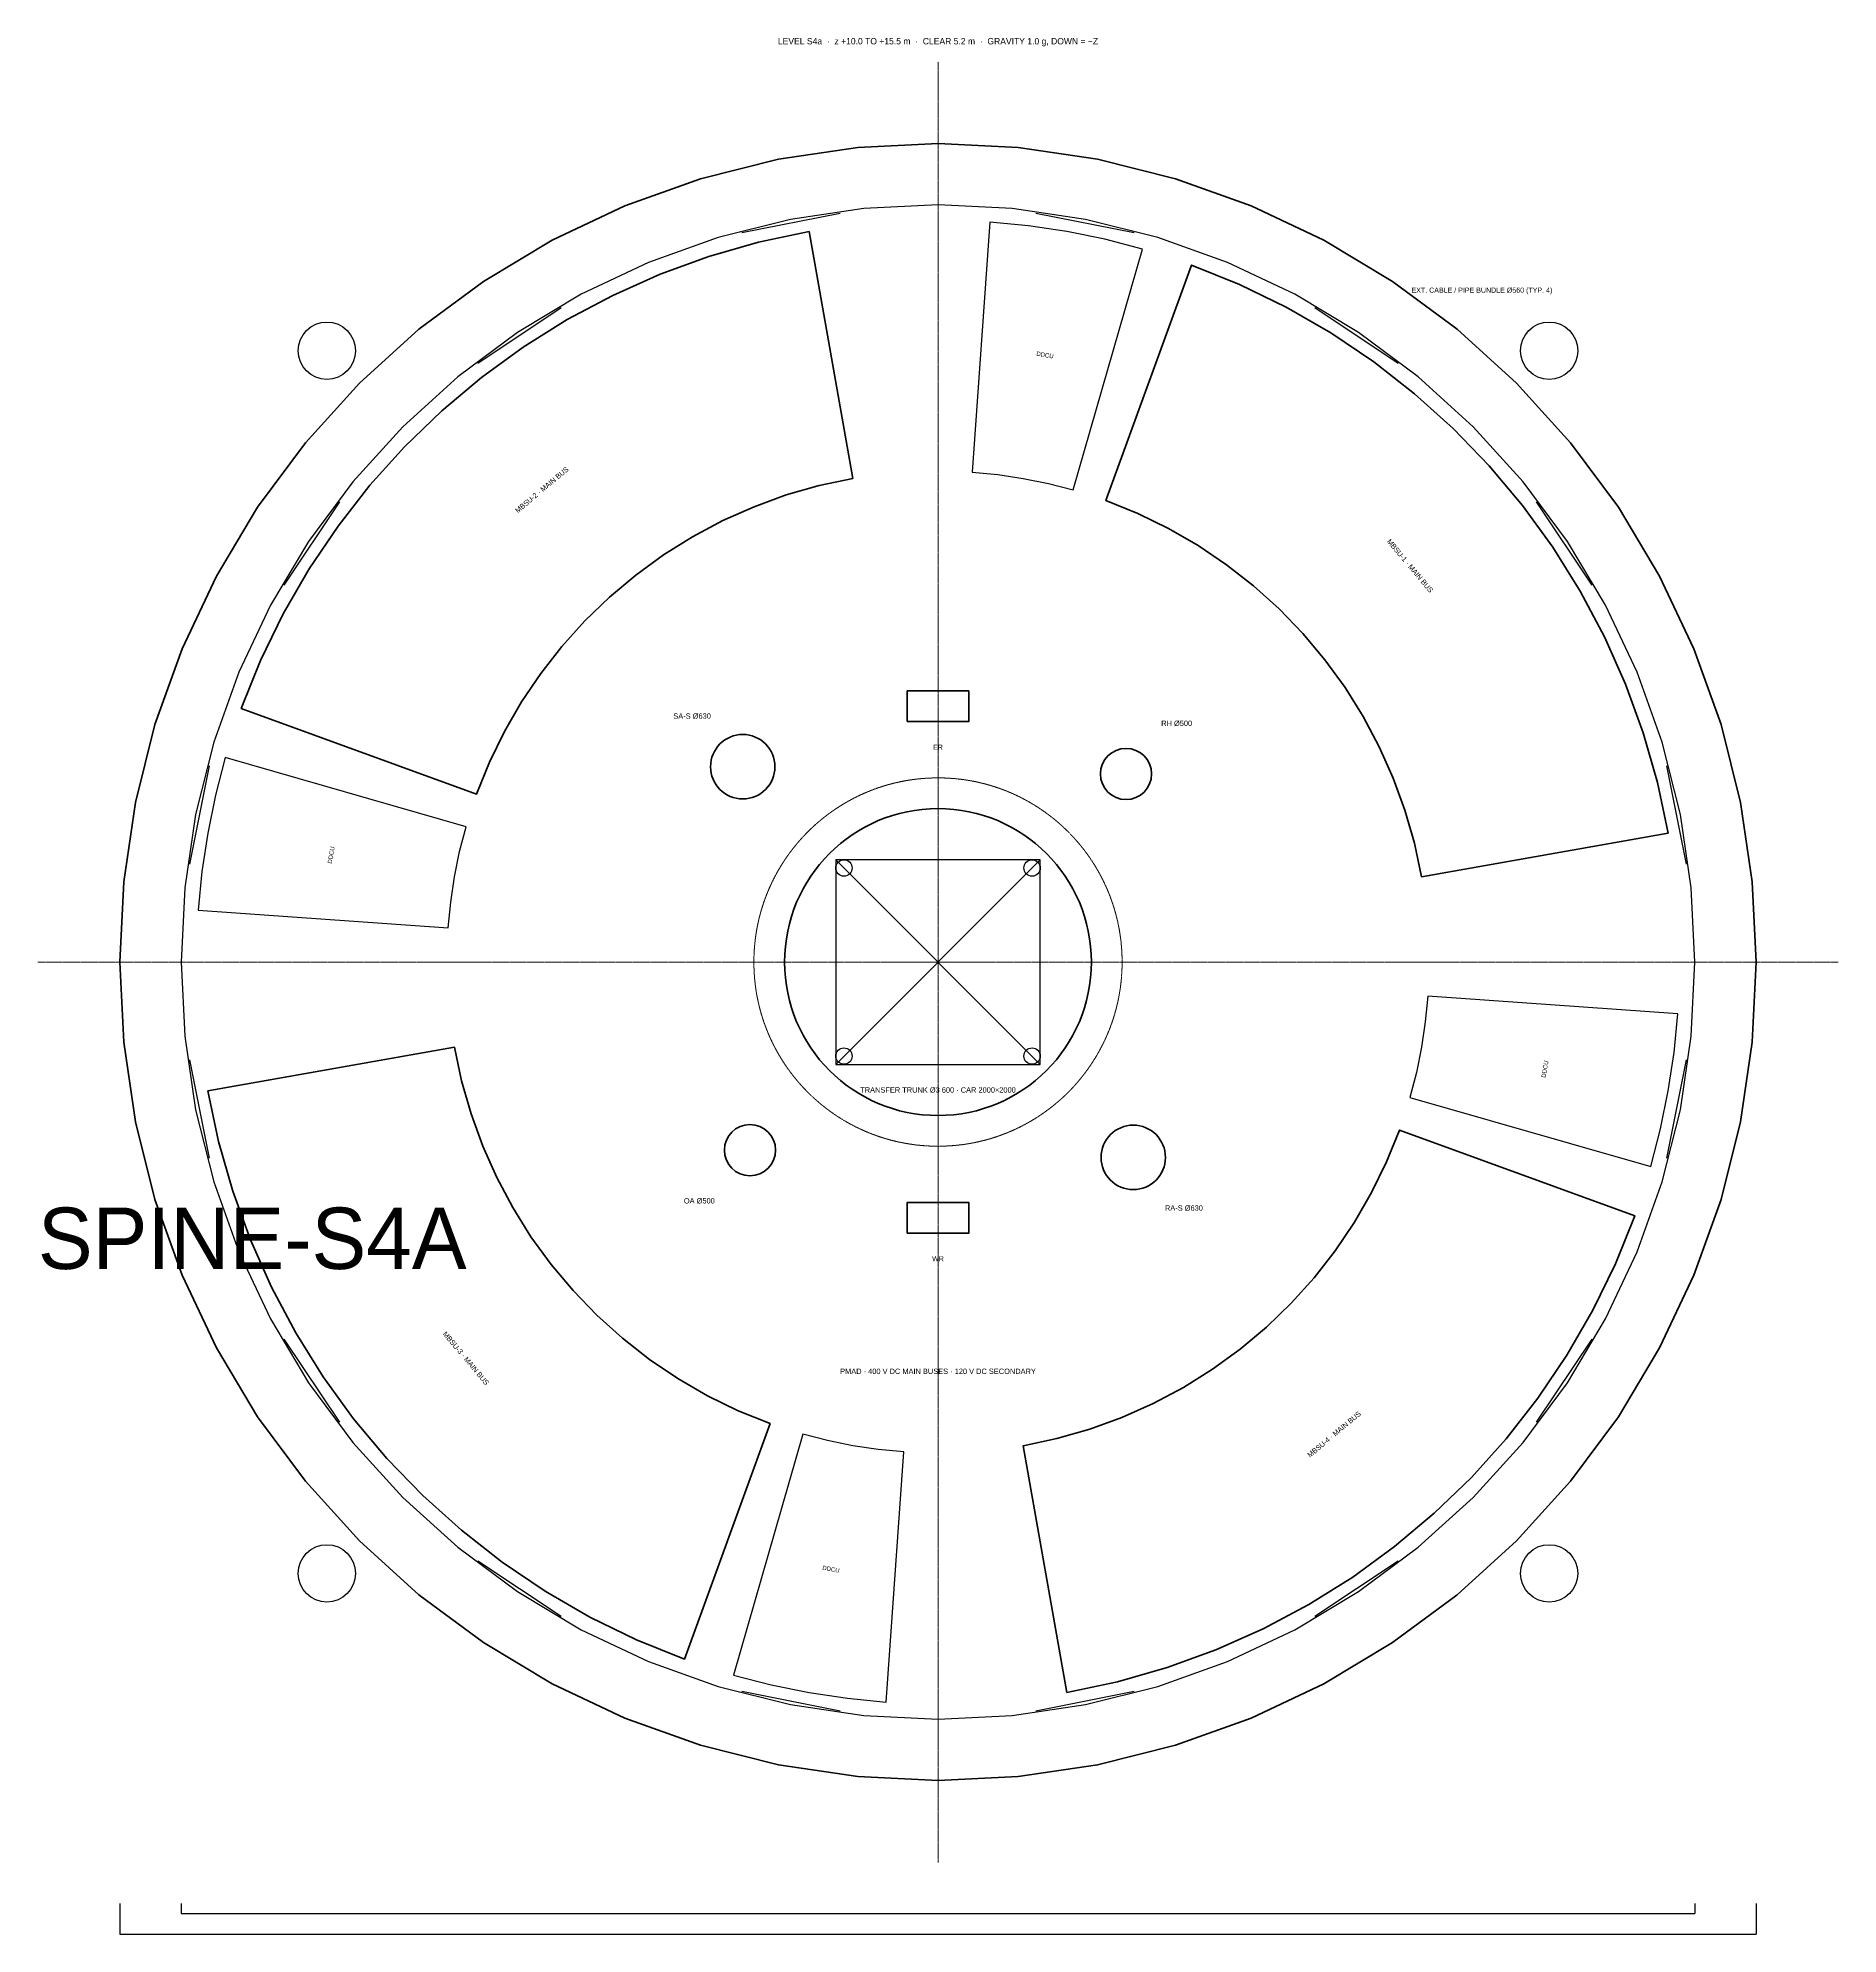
# Model space of a CAD drawing. Header units: millimetres. Extents: x 0 to 221000, y -9500 to 9035.
# Drawn here: x 135600 to 153200, y -9500 to 9032 of the extents above; entities that cross this region are included whole.
import ezdxf
from ezdxf.enums import TextEntityAlignment as Align

# ---------------------------------------------------------------- set-up
doc = ezdxf.new("R2010")
doc.units = ezdxf.units.MM
doc.linetypes.add('CENTER', pattern=[5.08, 3.175, -0.635, 0.635, -0.635])
doc.linetypes.add('DASHED', pattern=[1.524, 1.27, -0.254])
for name, color, linetype, lineweight in [('A-ANNO-DIMS', 2, 'CONTINUOUS', 18), ('A-ANNO-NOTE', 7, 'CONTINUOUS', 18), ('A-ANNO-TEXT', 7, 'CONTINUOUS', 25), ('A-EQPM', 30, 'CONTINUOUS', 25), ('A-GLAZ', 5, 'CONTINUOUS', 25), ('A-GRID', 9, 'CENTER', 18), ('A-HIDN', 8, 'DASHED', 18), ('A-POCHE', 7, 'CONTINUOUS', 50), ('A-WALL-SHFT', 7, 'CONTINUOUS', 35), ('E-POWR', 1, 'CONTINUOUS', 35), ('M-ANNO-TEXT', 7, 'CONTINUOUS', 25), ('M-DUCT-OAIR', 3, 'CONTINUOUS', 35), ('M-DUCT-RETN', 30, 'CONTINUOUS', 35), ('M-DUCT-SUPP', 5, 'CONTINUOUS', 35)]:
    doc.layers.add(name, color=color, linetype=linetype, lineweight=lineweight)
doc.layers.add('A-VOID', color=7, linetype='CONTINUOUS')
doc.styles.add('OpenSansCondensed-Light', font='OpenSansCondensed-Light.ttf')
doc.dimstyles.new('EZDXF', dxfattribs={"dimtxt": 0.25, "dimasz": 0.175, "dimexe": 0.375, "dimexo": 0.125, "dimgap": 0.1, "dimtad": 1, "dimlfac": 100, "dimzin": 12, "dimdsep": 46, "dimtxsty": 'OpenSansCondensed-Light', "dimblk": 'ARCHTICK', "dimcen": 2.5, "dimazin": 3, "dimtfac": 0.5, "dimtmove": 2, "dimatfit": 3})

# ---------------------------------------------------------------- blocks, each defined once
blk = doc.blocks.new('_ARCHTICK')
at = {"color": 0, "linetype": 'BYBLOCK', "const_width": 0.15}
blk.add_lwpolyline([(-0.5, -0.5), (0.5, 0.5)], dxfattribs=at)

msp = doc.modelspace()

# ---------------------------------------------------------------- linework, layer by layer
at = {"layer": 'A-EQPM'}
for p, q in [((143400, -1000), (145400, 1000)), ((143400, 1000), (145400, -1000))]:
    msp.add_line(p, q, dxfattribs=at)
for points in [[(146398.37083, 6969.1473), (146030.89514, 7064.18297), (145658.94929, 7139.85621), (145283.55274, 7195.9596), (144905.73443, 7232.33936), (144734.83107, 4788.30744), (144984.97285, 4764.22153), (145233.51125, 4727.07721), (145479.76506, 4676.97631), (145723.05931, 4614.05614)], [(137430.8527, 1998.37083), (137335.81703, 1630.89514), (137260.14379, 1258.94929), (137204.0404, 883.55274), (137167.66064, 505.73443), (139611.69256, 334.83107), (139635.77847, 584.97285), (139672.92279, 833.51125), (139723.02369, 1079.76506), (139785.94386, 1323.05931)], [(143400, -1000), (145400, -1000), (145400, 1000), (143400, 1000)], [(151369.1473, -1998.37083), (151464.18297, -1630.89514), (151539.85621, -1258.94929), (151595.9596, -883.55274), (151632.33936, -505.73443), (149188.30744, -334.83107), (149164.22153, -584.97285), (149127.07721, -833.51125), (149076.97631, -1079.76506), (149014.05614, -1323.05931)], [(142401.62917, -6969.1473), (142769.10486, -7064.18297), (143141.05071, -7139.85621), (143516.44726, -7195.9596), (143894.26557, -7232.33936), (144065.16893, -4788.30744), (143815.02715, -4764.22153), (143566.48875, -4727.07721), (143320.23494, -4676.97631), (143076.94069, -4614.05614)]]:
    msp.add_lwpolyline(points, close=True, dxfattribs=at)
for centre, radius in [((138424.9477, 5975.0523), 280), ((150375.0523, 5975.0523), 280), ((143480.76118, 919.23882), 80), ((145319.23882, 919.23882), 80), ((143480.76118, -919.23882), 80), ((145319.23882, -919.23882), 80), ((138424.9477, -5975.0523), 280), ((150375.0523, -5975.0523), 280)]:
    msp.add_circle(centre, radius, dxfattribs=at)
at = {"layer": 'A-GLAZ'}
for p, q in [((143443.10223, 7317.70091), (142483.69536, 7126.86302)), ((146316.30464, 7126.86302), (145356.89777, 7317.70091)), ((140715.57884, 6394.48518), (139902.23296, 5851.02484)), ((148897.76704, 5851.02484), (148084.42116, 6394.48518)), ((138548.97516, 4497.76704), (138005.51482, 3684.42116)), ((150794.48518, 3684.42116), (150251.02484, 4497.76704)), ((137273.13698, 1916.30464), (137082.29909, 956.89777)), ((151717.70091, 956.89777), (151526.86302, 1916.30464)), ((137082.29909, -956.89777), (137273.13698, -1916.30464)), ((151526.86302, -1916.30464), (151717.70091, -956.89777)), ((138005.51482, -3684.42116), (138548.97516, -4497.76704)), ((150251.02484, -4497.76704), (150794.48518, -3684.42116)), ((139902.23296, -5851.02484), (140715.57884, -6394.48518)), ((148084.42116, -6394.48518), (148897.76704, -5851.02484)), ((142483.69536, -7126.86302), (143443.10223, -7317.70091)), ((145356.89777, -7317.70091), (146316.30464, -7126.86302))]:
    msp.add_line(p, q, dxfattribs=at)
at = {"layer": 'A-GRID'}
for q in [(144400, 8800), (135600, 0), (153200, 0), (144400, -8800)]:
    msp.add_line((144400, 0), q, dxfattribs=at)
at = {"layer": 'A-HIDN'}
msp.add_circle((144400, 0), 1800, dxfattribs=at)
at = {"layer": 'A-POCHE'}
msp.add_lwpolyline([(152400, 0), (152361.47781, 784.13712), (152246.28224, 1560.72258), (152055.52269, 2322.27742), (151791.03626, 3061.46746), (151455.37011, 3771.17389), (151051.7569, 4444.56186), (150584.08363, 5075.14627), (150056.85425, 5656.85425), (149475.14627, 6184.08363), (148844.56186, 6651.7569), (148171.17389, 7055.37011), (147461.46746, 7391.03626), (146722.27742, 7655.52269), (145960.72258, 7846.28224), (145184.13712, 7961.47781), (144400, 8000), (143615.86288, 7961.47781), (142839.27742, 7846.28224), (142077.72258, 7655.52269), (141338.53254, 7391.03626), (140628.82611, 7055.37011), (139955.43814, 6651.7569), (139324.85373, 6184.08363), (138743.14575, 5656.85425), (138215.91637, 5075.14627), (137748.2431, 4444.56186), (137344.62989, 3771.17389), (137008.96374, 3061.46746), (136744.47731, 2322.27742), (136553.71776, 1560.72258), (136438.52219, 784.13712), (136400, 0), (136438.52219, -784.13712), (136553.71776, -1560.72258), (136744.47731, -2322.27742), (137008.96374, -3061.46746), (137344.62989, -3771.17389), (137748.2431, -4444.56186), (138215.91637, -5075.14627), (138743.14575, -5656.85425), (139324.85373, -6184.08363), (139955.43814, -6651.7569), (140628.82611, -7055.37011), (141338.53254, -7391.03626), (142077.72258, -7655.52269), (142839.27742, -7846.28224), (143615.86288, -7961.47781), (144400, -8000), (145184.13712, -7961.47781), (145960.72258, -7846.28224), (146722.27742, -7655.52269), (147461.46746, -7391.03626), (148171.17389, -7055.37011), (148844.56186, -6651.7569), (149475.14627, -6184.08363), (150056.85425, -5656.85425), (150584.08363, -5075.14627), (151051.7569, -4444.56186), (151455.37011, -3771.17389), (151791.03626, -3061.46746), (152055.52269, -2322.27742), (152246.28224, -1560.72258), (152361.47781, -784.13712)], close=True, dxfattribs=at)
at = {"layer": 'A-VOID'}
msp.add_lwpolyline([(151800, 0), (151764.36698, 725.32684), (151657.81107, 1443.66838), (151481.35848, 2148.10661), (151236.70854, 2831.8574), (150926.21736, 3488.33585), (150552.87513, 4111.21972), (150120.27735, 4694.5103), (149632.59018, 5232.59018), (149094.5103, 5720.27735), (148511.21972, 6152.87513), (147888.33585, 6526.21736), (147231.8574, 6836.70854), (146548.10661, 7081.35848), (145843.66838, 7257.81107), (145125.32684, 7364.36698), (144400, 7400), (143674.67316, 7364.36698), (142956.33162, 7257.81107), (142251.89339, 7081.35848), (141568.1426, 6836.70854), (140911.66415, 6526.21736), (140288.78028, 6152.87513), (139705.4897, 5720.27735), (139167.40982, 5232.59018), (138679.72265, 4694.5103), (138247.12487, 4111.21972), (137873.78264, 3488.33585), (137563.29146, 2831.8574), (137318.64152, 2148.10661), (137142.18893, 1443.66838), (137035.63302, 725.32684), (137000, 0), (137035.63302, -725.32684), (137142.18893, -1443.66838), (137318.64152, -2148.10661), (137563.29146, -2831.8574), (137873.78264, -3488.33585), (138247.12487, -4111.21972), (138679.72265, -4694.5103), (139167.40982, -5232.59018), (139705.4897, -5720.27735), (140288.78028, -6152.87513), (140911.66415, -6526.21736), (141568.1426, -6836.70854), (142251.89339, -7081.35848), (142956.33162, -7257.81107), (143674.67316, -7364.36698), (144400, -7400), (145125.32684, -7364.36698), (145843.66838, -7257.81107), (146548.10661, -7081.35848), (147231.8574, -6836.70854), (147888.33585, -6526.21736), (148511.21972, -6152.87513), (149094.5103, -5720.27735), (149632.59018, -5232.59018), (150120.27735, -4694.5103), (150552.87513, -4111.21972), (150926.21736, -3488.33585), (151236.70854, -2831.8574), (151481.35848, -2148.10661), (151657.81107, -1443.66838), (151764.36698, -725.32684)], close=True, dxfattribs=at)
at = {"layer": 'A-WALL-SHFT'}
for points in [[(144100, 2350), (144700, 2350), (144700, 2650), (144100, 2650)], [(144100, -2650), (144700, -2650), (144700, -2350), (144100, -2350)]]:
    msp.add_lwpolyline(points, close=True, dxfattribs=at)
msp.add_circle((144400, 0), 1500, dxfattribs=at)
at = {"layer": 'E-POWR'}
for points in [[(143141.05071, 7139.85621), (142646.06626, 7034.64402), (142159.62679, 6895.15974), (141684.1022, 6722.08295), (141221.80919, 6516.25684), (140775, 6278.68418), (140345.85145, 6010.5224), (139936.4543, 5713.07796), (139548.8031, 5387.79998), (139184.78645, 5036.27319), (138846.17779, 4660.21017), (138534.62679, 4261.44308), (138251.6513, 3841.91467), (137998.62995, 3403.66883), (137776.79543, 2948.84066), (137587.2285, 2479.64604), (139889.47542, 1641.69669), (140014.9818, 1952.33589), (140161.85155, 2253.4635), (140329.36914, 2543.61247), (140516.71843, 2821.36921), (140722.98667, 3085.38053), (140947.16896, 3334.36018), (141188.17309, 3567.09516), (141444.82492, 3782.45162), (141715.87406, 3979.38035), (142000, 4156.92194), (142295.8185, 4314.21142), (142601.88835, 4450.4825), (142916.71843, 4565.07128), (143238.7749, 4657.41949), (143566.48875, 4727.07721)], [(151539.85621, 1258.94929), (151434.64402, 1753.93374), (151295.15974, 2240.37321), (151122.08295, 2715.8978), (150916.25684, 3178.19081), (150678.68418, 3625), (150410.5224, 4054.14855), (150113.07796, 4463.5457), (149787.79998, 4851.1969), (149436.27319, 5215.21355), (149060.21017, 5553.82221), (148661.44308, 5865.37321), (148241.91467, 6148.3487), (147803.66883, 6401.37005), (147348.84066, 6623.20457), (146879.64604, 6812.7715), (146041.69669, 4510.52458), (146352.33589, 4385.0182), (146653.4635, 4238.14845), (146943.61247, 4070.63086), (147221.36921, 3883.28157), (147485.38053, 3677.01333), (147734.36018, 3452.83104), (147967.09516, 3211.82691), (148182.45162, 2955.17508), (148379.38035, 2684.12594), (148556.92194, 2400), (148714.21142, 2104.1815), (148850.4825, 1798.11165), (148965.07128, 1483.28157), (149057.41949, 1161.2251), (149127.07721, 833.51125)], [(137260.14379, -1258.94929), (137365.35598, -1753.93374), (137504.84026, -2240.37321), (137677.91705, -2715.8978), (137883.74316, -3178.19081), (138121.31582, -3625), (138389.4776, -4054.14855), (138686.92204, -4463.5457), (139012.20002, -4851.1969), (139363.72681, -5215.21355), (139739.78983, -5553.82221), (140138.55692, -5865.37321), (140558.08533, -6148.3487), (140996.33117, -6401.37005), (141451.15934, -6623.20457), (141920.35396, -6812.7715), (142758.30331, -4510.52458), (142447.66411, -4385.0182), (142146.5365, -4238.14845), (141856.38753, -4070.63086), (141578.63079, -3883.28157), (141314.61947, -3677.01333), (141065.63982, -3452.83104), (140832.90484, -3211.82691), (140617.54838, -2955.17508), (140420.61965, -2684.12594), (140243.07806, -2400), (140085.78858, -2104.1815), (139949.5175, -1798.11165), (139834.92872, -1483.28157), (139742.58051, -1161.2251), (139672.92279, -833.51125)], [(145658.94929, -7139.85621), (146153.93374, -7034.64402), (146640.37321, -6895.15974), (147115.8978, -6722.08295), (147578.19081, -6516.25684), (148025, -6278.68418), (148454.14855, -6010.5224), (148863.5457, -5713.07796), (149251.1969, -5387.79998), (149615.21355, -5036.27319), (149953.82221, -4660.21017), (150265.37321, -4261.44308), (150548.3487, -3841.91467), (150801.37005, -3403.66883), (151023.20457, -2948.84066), (151212.7715, -2479.64604), (148910.52458, -1641.69669), (148785.0182, -1952.33589), (148638.14845, -2253.4635), (148470.63086, -2543.61247), (148283.28157, -2821.36921), (148077.01333, -3085.38053), (147852.83104, -3334.36018), (147611.82691, -3567.09516), (147355.17508, -3782.45162), (147084.12594, -3979.38035), (146800, -4156.92194), (146504.1815, -4314.21142), (146198.11165, -4450.4825), (145883.28157, -4565.07128), (145561.2251, -4657.41949), (145233.51125, -4727.07721)]]:
    msp.add_lwpolyline(points, close=True, dxfattribs=at)
at = {"layer": 'M-DUCT-OAIR'}
msp.add_circle((142561.52237, -1838.47763), 250, dxfattribs=at)
at = {"layer": 'M-DUCT-RETN'}
for centre, radius in [((146238.47763, 1838.47763), 250), ((146309.18831, -1909.18831), 315)]:
    msp.add_circle(centre, radius, dxfattribs=at)
at = {"layer": 'M-DUCT-SUPP'}
msp.add_circle((142490.81169, 1909.18831), 315, dxfattribs=at)

# ---------------------------------------------------------------- texts
at = {"layer": 'A-ANNO-NOTE'}
for s, height, p in [('LEVEL S4a  ·  z +10.0 TO +15.5 m  ·  CLEAR 5.2 m  ·  GRAVITY 1.0 g, DOWN = −Z', 62.5, (144400, 9000)), ('EXT. CABLE / PIPE BUNDLE Ø560 (TYP. 4)', 50, (149717.7573, 6566.88337)), ('ER', 50, (144400, 2100)), ('TRANSFER TRUNK Ø3 600 · CAR 2000×2000', 52.5, (144400, -1250)), ('WR', 50, (144400, -2900)), ('PMAD · 400 V DC MAIN BUSES · 120 V DC SECONDARY', 52.5, (144400, -4000))]:
    msp.add_text(s, height=height, dxfattribs=at).set_placement(p, align=Align.MIDDLE_CENTER)
for s, height, rotation, p in [('DDCU', 42.5, -10, (145446.23027, 5933.46671)), ('MBSU-2 · MAIN BUS', 50, 40, (140527.20465, 4615.41777)), ('MBSU-1 · MAIN BUS', 50, -50, (149015.41777, 3872.79535)), ('DDCU', 42.5, 80, (138466.53329, 1046.23027)), ('DDCU', 42.5, 80, (150333.46671, -1046.23027)), ('MBSU-3 · MAIN BUS', 50, -50, (139784.58223, -3872.79535)), ('MBSU-4 · MAIN BUS', 50, 40, (148272.79535, -4615.41777)), ('DDCU', 42.5, -10, (143353.76973, -5933.46671))]:
    msp.add_text(s, height=height, rotation=rotation, dxfattribs=at).set_placement(p, align=Align.MIDDLE_CENTER)
at = {"layer": 'A-ANNO-TEXT'}
msp.add_text('SPINE-S4A', height=600, dxfattribs=at).set_placement((135600, -3000))
at = {"layer": 'M-ANNO-TEXT'}
for s, p in [('SA-S Ø630', (141995.83694, 2404.16306)), ('RH Ø500', (146733.45238, 2333.45238)), ('OA Ø500', (142066.54762, -2333.45238)), ('RA-S Ø630', (146804.16306, -2404.16306))]:
    msp.add_text(s, height=52.5, dxfattribs=at).set_placement(p, align=Align.MIDDLE_CENTER)

# ---------------------------------------------------------------- dimensions: what is measured, and where the dimension line sits
at = {"layer": 'A-ANNO-DIMS'}
for base, p1, p2 in [((136400, -9500), (136400, -9200), (152400, -9200)), ((137000, -9300), (137000, -9200), (151800, -9200))]:
    msp.add_linear_dim(base=base, p1=p1, p2=p2, dimstyle='EZDXF', dxfattribs=at).render()

doc.saveas('drawing.dxf')
